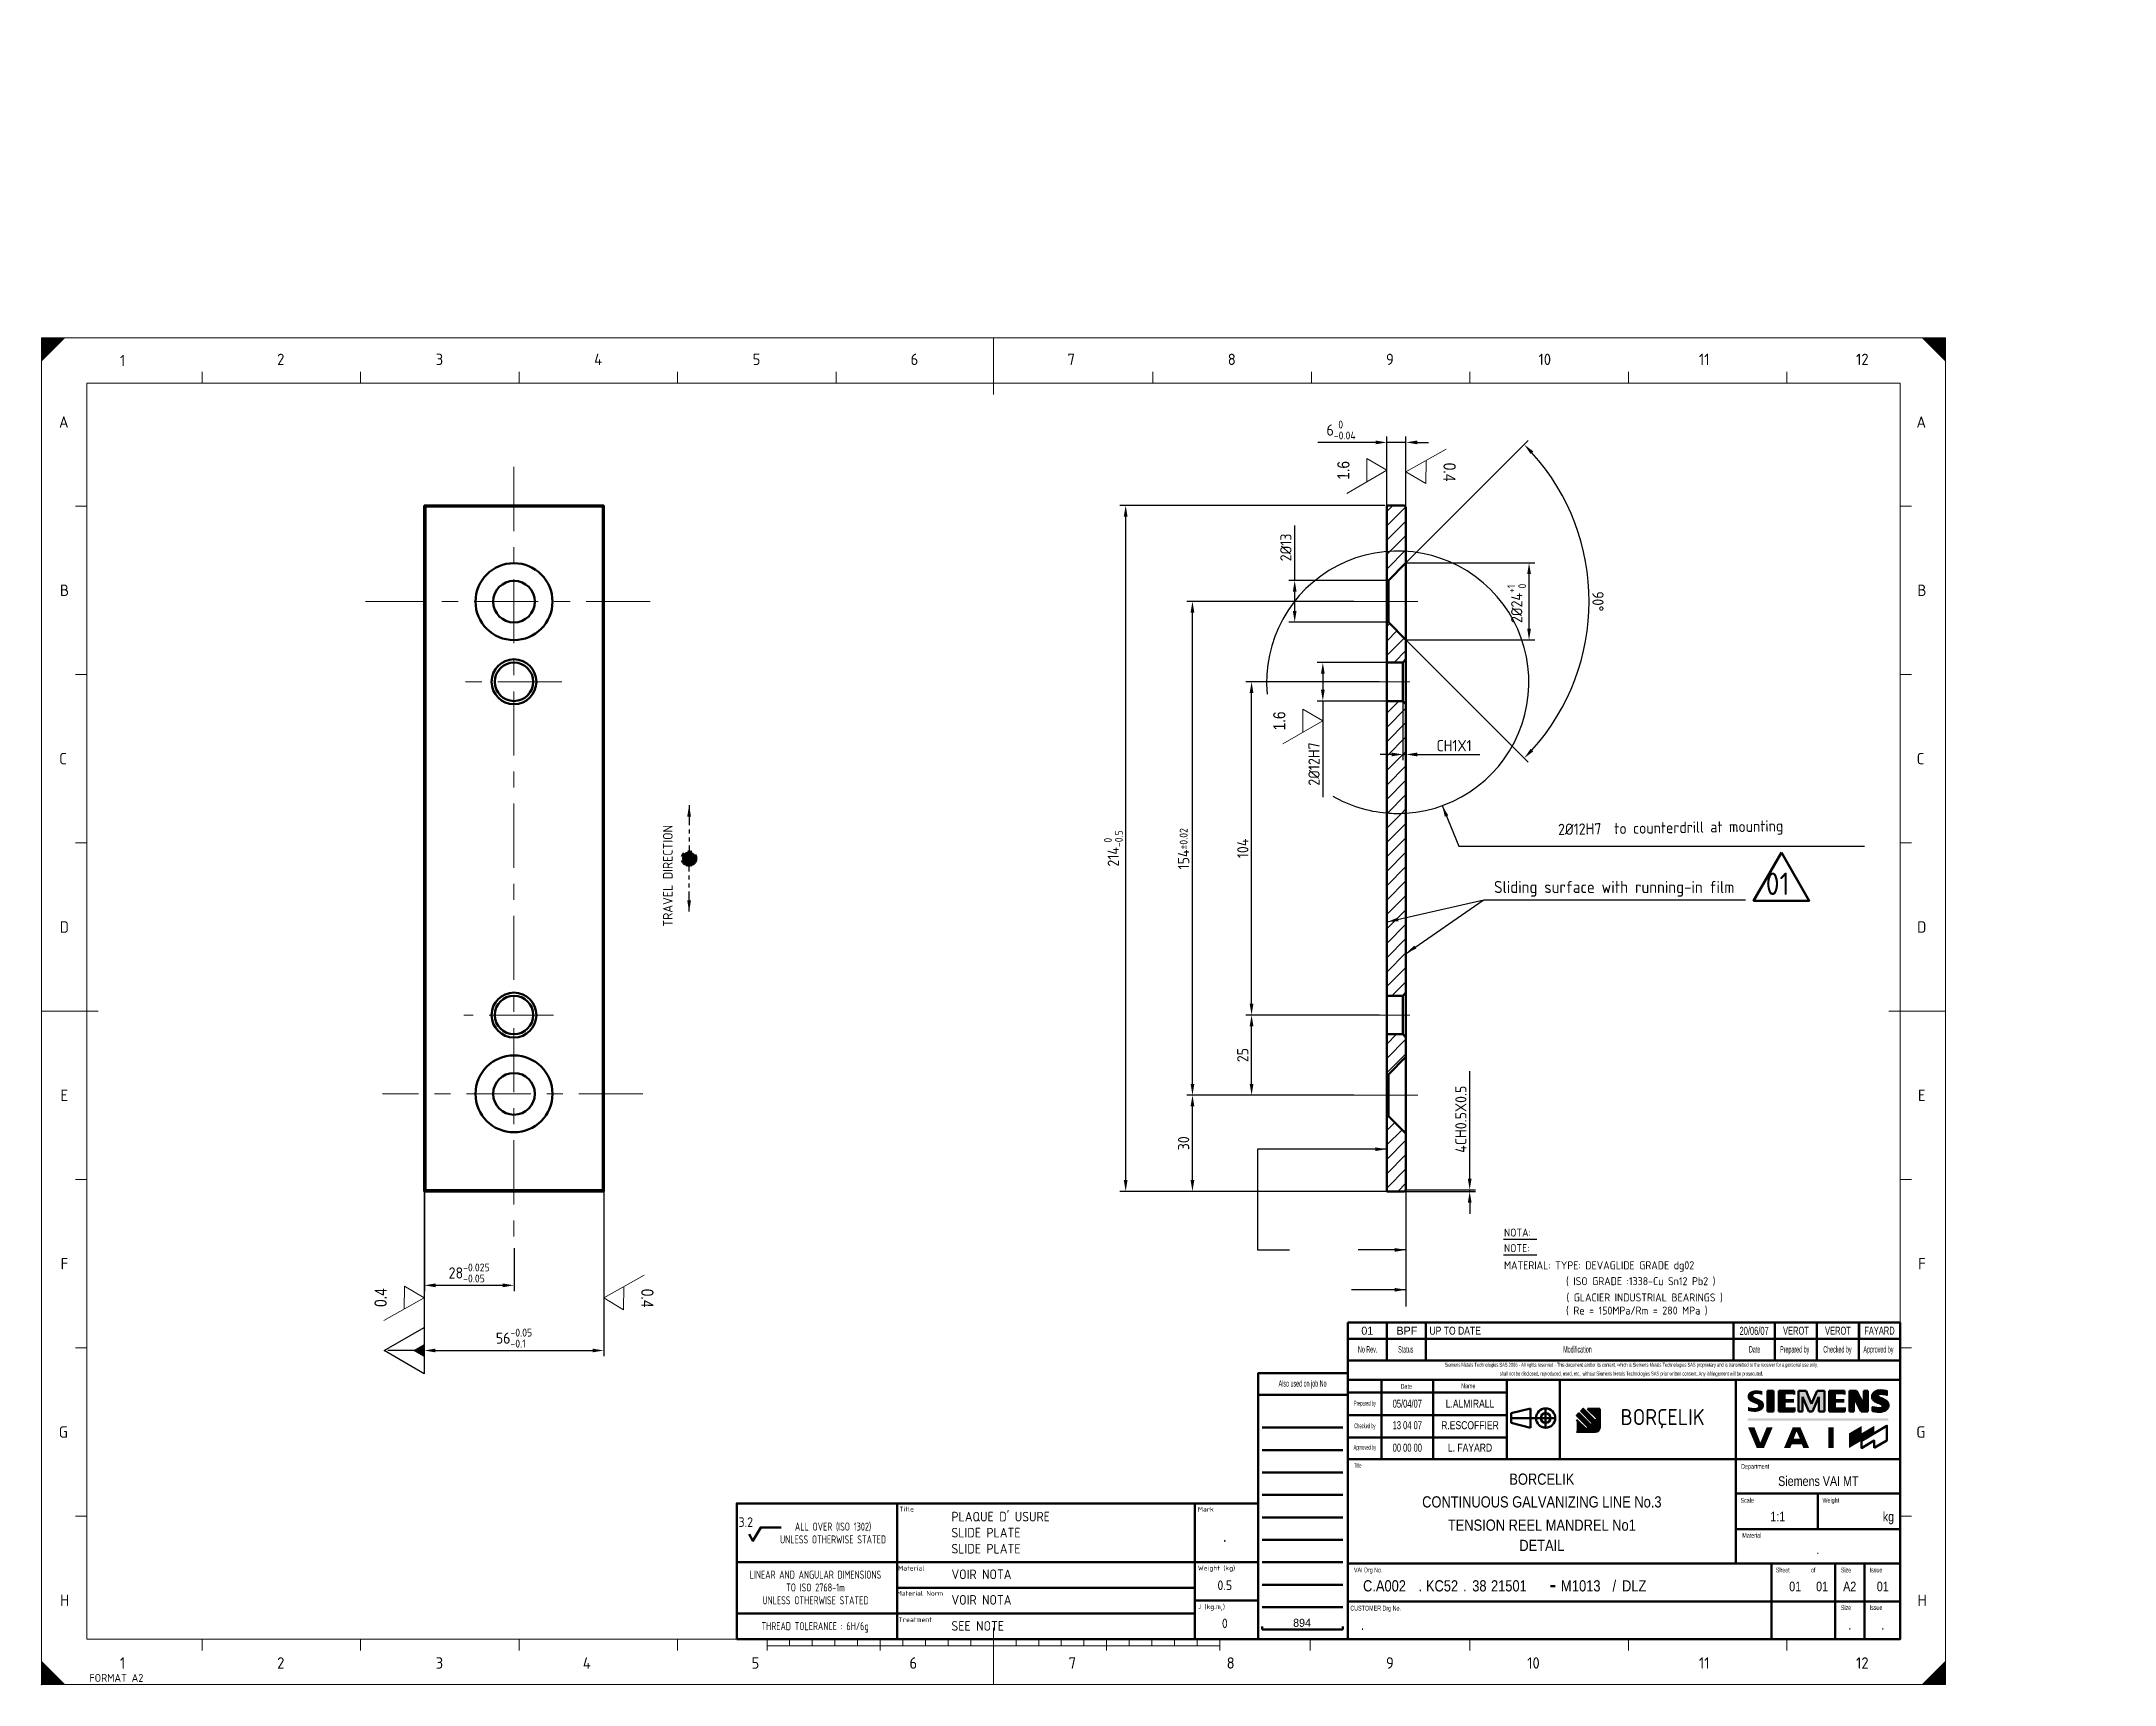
# Model space of a CAD drawing. Header units: millimetres. Extents: x 0 to 647, y 0 to 512.
import ezdxf
from ezdxf.enums import TextEntityAlignment as Align

# ---------------------------------------------------------------- set-up
doc = ezdxf.new("R2010")
doc.units = ezdxf.units.MM
doc.header["$LTSCALE"] = 5
doc.linetypes.add('CENTER', pattern=[7, 4, -1, 1, -1])
doc.linetypes.add('PHANTOM', pattern=[2.5, 1.25, -0.25, 0.25, -0.25, 0.25, -0.25])
doc.layers.get('0').update_dxf_attribs({"lineweight": 50})
for name, color, linetype, lineweight in [('15', 7, 'Continuous', 50), ('16', 2, 'Continuous', 25), ('2', 4, 'Continuous', 50), ('20', 2, 'Continuous', 25), ('21', 140, 'PHANTOM', 70), ('37', 4, 'Continuous', 50), ('5', 3, 'Continuous', 25), ('6', 2, 'Continuous', 25), ('65', 8, 'Continuous', 18), ('7', 1, 'CENTER', 18), ('8', 1, 'Continuous', 25), ('Calqu4', 1, 'Continuous', 25)]:
    doc.layers.add(name, color=color, linetype=linetype, lineweight=lineweight)
doc.layers.add('63', color=8, linetype='Continuous', lineweight=18, plot=False)
doc.styles.add('BESCHRIFTUNG', font='ISOCP', dxfattribs={"width": 1.045})
doc.styles.add('MS003', font='MS003_ENGINEERING')
doc.styles.get("Standard").update_dxf_attribs({"font": 'isocp.shx'})
doc.styles.add('Style-ENGINEERING', font='ENGINEERING.shx')
doc.styles.add('Style-isocp', font='isocp.shx')
doc.dimstyles.new('DIM5', dxfattribs={"dimscale": 5, "dimtxt": 3.5, "dimasz": 2.5, "dimexe": 1, "dimexo": 1, "dimgap": 1.5, "dimtad": 1, "dimtxsty": 'Standard', "dimcen": 0, "dimclrd": 256, "dimclre": 256, "dimclrt": 2, "dimadec": 1, "dimazin": 2, "dimtp": 0.1, "dimtm": 0.1, "dimtfac": 0.6, "dimtmove": 0, "dimatfit": 1, "dimldrblk": 'OPEN30', "dimfxl": 0, "dimlwd": -1, "dimlwe": -1, "dimarcsym": 0})
doc.dimstyles.new('dimech1', dxfattribs={"dimtxt": 3.5, "dimasz": 3.5, "dimexe": 1.8, "dimexo": 0, "dimgap": 1, "dimtad": 1, "dimdsep": 46, "dimtxsty": 'Standard', "dimcen": 0, "dimclrd": 3, "dimclre": 3, "dimclrt": 2, "dimadec": 0, "dimazin": 0, "dimtfac": 0.7, "dimtmove": 0, "dimatfit": 3, "dimfxl": 0, "dimtolj": 1, "dimarcsym": 0})

msp = doc.modelspace()

# ---------------------------------------------------------------- texts
msp.add_attdef('01', (537.956, 246.237), '01', height=7)
at = {"layer": '21', "insert": (193.914, 236.353), "char_height": 3, "width": 55.4, "attachment_point": 1, "rotation": 90}
msp.add_mtext('TRAVEL DIRECTION', dxfattribs=at)
at = {"layer": '5', "color": 2, "insert": (506.315, 266.694), "char_height": 3.5, "attachment_point": 5, "rotation": 0.938388}
msp.add_mtext('  2%%C12H7  to counterdrill at mounting', dxfattribs=at)
at = {"layer": '5', "insert": (453.197, 250.598), "char_height": 3.75, "width": 131.95833, "attachment_point": 1}
msp.add_mtext('Sliding surface with running-in film', dxfattribs=at)
at = {"layer": '6', "char_height": 2.5, "attachment_point": 1}
for s, insert, width in [('NOTA:\\P ', (456.314, 142.209), 123.37037), ('NOTE:\\P ', (456.314, 137.353), 123.37037), ('MATERIAL: TYPE: DEVAGLIDE GRADE dg02', (456.314, 131.997), 123.37037), ('( ISO GRADE :1338-Cu Sn12 Pb2 )', (475.677, 127.043), 73.78732), ('( Re = 150MPa/Rm = 280 MPa )', (475.677, 117.886), 73.78732), ('( GLACIER INDUSTRIAL BEARINGS )', (475.797, 121.964), 103.88658)]:
    msp.add_mtext(s, dxfattribs=dict(at, insert=insert, width=width))

# ---------------------------------------------------------------- blocks, each defined once
blk = doc.blocks.new('modul')
at = {"layer": '15'}
for p, q in [((-25.2, 1), (-25.2, 0)), ((0, 0), (0, 1))]:
    blk.add_line(p, q, dxfattribs=at)
at = {"layer": '15', "linetype": 'Continuous', "lineweight": 0}
blk.add_line((-25.2, 0), (0, 0), dxfattribs=at)
at = {"layer": '16', "style": 'MS003', "flags": 8}
blk.add_attdef('COLONNE1', text='', height=2.5, dxfattribs=at).set_placement((-12.74, 2.12), align=Align.MIDDLE_CENTER)
blk = doc.blocks.new('detblk')
at = {"layer": '15', "linetype": 'Continuous'}
for p, q in [((-112.69, 0), (-112.69, 42.17)), ((-19.81, 0), (-19.81, 42.33)), ((-162.71, 24.05), (-112.69, 24.05)), ((-112.69, 24.05), (0, 24.05)), ((-112.69, 16.05), (-19.81, 16.05)), ((-162.71, 8.05), (-112.69, 8.05)), ((-112.69, 8.05), (-19.81, 8.05)), ((-19.81, 12.05), (0, 12.05))]:
    blk.add_line(p, q, dxfattribs=at)
at = {"layer": '15', "linetype": 'Continuous', "flags": 128}
blk.add_lwpolyline([(-162.71, 0), (0, 0), (0, 42.33), (-162.71, 42.33)], close=True, dxfattribs=at)
blk.add_lwpolyline([(-158.87, 32.77), (-157.65, 30.66), (-155.22, 34.87), (-148.85, 34.87)], dxfattribs=at)
at = {"layer": '16', "linetype": 'Continuous', "style": 'Style-isocp'}
for s, p in [('Title', (-109.69, 40.56)), ('Material', (-108.26, 22.14)), ('Material Norm', (-105.58, 14.32)), ('Treatment', (-106.99, 6.11))]:
    blk.add_text(s, height=1.5, dxfattribs=at).set_placement(p, align=Align.MIDDLE_CENTER)
for s, p in [('Mark', (-18.85, 40.52)), ('Weight (kg)', (-18.85, 22.19)), ('J (kg.m˛)', (-18.85, 10.14))]:
    blk.add_text(s, height=1.5, dxfattribs=at).set_placement(p, align=Align.MIDDLE_LEFT)
at = {"layer": '16', "linetype": 'Continuous', "style": 'Style-isocp', "width": 0.799999}
blk.add_text('THREAD TOLERANCE : 6H/6g', height=2.5, dxfattribs=at).set_placement((-138.24, 4.06), align=Align.MIDDLE_CENTER)
at = {"layer": '16', "linetype": 'Continuous', "char_height": 2.5, "attachment_point": 5, "line_spacing_factor": 0.96, "style": 'Style-isocp'}
for s, insert in [('\\W0.799999x;ALL OVER (ISO 1302)\\PUNLESS OTHERWISE STATED', (-132.65, 33.11)), ('\\W0.799999x;LINEAR AND ANGULAR DIMENSIONS\\PTO ISO 2768-1m\\PUNLESS OTHERWISE STATED', (-138.14, 16.12))]:
    blk.add_mtext(s, dxfattribs=dict(at, insert=insert))
at = {"layer": '16', "linetype": 'Continuous', "style": 'Style-isocp'}
for tag, p in [('title', (-95.71, 38.22)), ('titleeng', (-95.71, 33.22)), ('transtitle', (-95.71, 28.22)), ('material', (-95.71, 20.24)), ('transmaterial', (-95.71, 12.27)), ('treatmenteng', (-95.71, 4.13))]:
    blk.add_attdef(tag, text='', height=3, dxfattribs=at).set_placement(p, align=Align.MIDDLE_LEFT)
for tag, height, p in [('machining', 3, (-159.87, 36.5)), ('mark', 5, (-10.42, 32.81)), ('UNITMASS', 3, (-10.42, 16.82)), ('INERTIA', 3, (-10.42, 4.93))]:
    blk.add_attdef(tag, text='', height=height, dxfattribs=at).set_placement(p, align=Align.MIDDLE_CENTER)
at = {"layer": '65', "linetype": 'Continuous', "style": 'Style-isocp'}
for tag, p in [('project', (-162.71, 0)), ('site', (-162.07, 0)), ('drawingnr', (-161.46, 0)), ('revision', (-160.73, 0)), ('treatment', (-158.72, 0)), ('sheetsize', (-158.11, 0)), ('scale', (-157.53, 0)), ('inertiaunit', (-156.83, 0)), ('massunit', (-156.16, 0)), ('codprod', (-155.46, 0)), ('codfour', (-154.85, 0)), ('custnum', (-154.21, 0))]:
    blk.add_attdef(tag, text='', height=0.1, dxfattribs=at).set_placement(p, align=Align.MIDDLE_CENTER)
blk.add_attdef('transtreatment', text='', height=0.01, dxfattribs=at).set_placement((-162.71, 0), align=Align.MIDDLE_LEFT)
blk = doc.blocks.new('INDICE')
at = {"layer": '15'}
for p, q in [((-172.287, 0), (-172.287, 5.011)), ((-172.287, 0), (0, 0)), ((-160.138, 5.011), (-160.138, 0)), ((-147.988, 5.011), (-147.988, 0)), ((-51.918, 5.011), (-51.918, 0)), ((-39.111, 5.011), (-39.111, 0)), ((-25.959, 5.011), (-25.959, 0)), ((-12.807, 5.011), (-12.807, 0))]:
    blk.add_line(p, q, dxfattribs=at)
blk.add_lwpolyline([(-172.287, 5.011), (0, 5.011), (0, 0)], dxfattribs=at)
at = {"layer": '16', "style": 'MS003', "flags": 8}
for tag, p in [('REVISION', (-166.212, 2.506)), ('ETAT', (-153.877, 2.506))]:
    blk.add_attdef(tag, text='', height=2.5, dxfattribs=at).set_placement(p, align=Align.MIDDLE)
at = {"layer": '16', "style": 'MS003', "width": 0.799999, "flags": 8}
blk.add_attdef('LIGNE1', text='', height=2.5, dxfattribs=at).set_placement((-146.828, 2.506), align=Align.MIDDLE_LEFT)
at = {"layer": '16', "style": 'MS003', "width": 0.559999, "flags": 8}
for tag, p in [('DATE', (-45.531, 2.506)), ('DESSINE PAR', (-32.479, 2.506)), ('VERIFIEPAR', (-19.368, 2.506)), ('APPROUVEPAR', (-6.428, 2.506))]:
    blk.add_attdef(tag, text='', height=2.5, dxfattribs=at).set_placement(p, align=Align.MIDDLE)
at = {"layer": '63', "style": 'MS003', "flags": 8}
for tag, p in [('MICROFILM', (-172.127, 0.082)), ('LIGNE2', (-171.873, 0.082))]:
    blk.add_attdef(tag, text='', height=0.1, dxfattribs=at).set_placement(p, align=Align.MIDDLE)
at = {"layer": '63', "style": 'MS003'}
blk.add_attdef('FAMILLE', text='', height=0.1, dxfattribs=at).set_placement((-171.737, 0.082), align=Align.MIDDLE)
blk = doc.blocks.new('titblk')
at = {"layer": '15', "linetype": 'Continuous'}
for points in [[(-42.94, 77.37), (-42.94, 76.14, 0.079339), (-44.46, 76.49, 0.196594), (-45.63, 76.26, 0.455779), (-45.66, 75.61, 0.032343), (-44.45, 75.01, -0.065455), (-42.91, 74.16, -0.496845), (-43.39, 71.36, -0.103191), (-44.77, 70.93, -0.081411), (-45.85, 70.93, -0.015007), (-47.42, 71.15), (-47.42, 72.41, 0.126619), (-44.7, 72.16, 0.298026), (-44.22, 72.69, 0.298946), (-44.54, 73.18, 0.029458), (-46.14, 73.89, -0.06565), (-46.99, 74.38, -0.115915), (-47.49, 75.12, -0.132647), (-47.45, 76.32, -0.203905), (-46.33, 77.34, -0.099493), (-45.44, 77.58, -0.055166), (-44.35, 77.58, -0.021467)], [(-37.79, 71.05), (-37.79, 72.29), (-37.79, 73.8), (-37.79, 74.87), (-37.79, 76.32), (-37.79, 77.49), (-32.99, 77.49), (-32.99, 76.32), (-36, 76.32), (-36, 74.87), (-33.41, 74.87), (-33.41, 73.8), (-36, 73.8), (-36, 72.29), (-32.93, 72.29), (-32.93, 71.05)], [(-37.79, 71.05), (-37.79, 72.29), (-37.79, 73.8), (-37.79, 74.87), (-37.79, 76.32), (-37.79, 77.49), (-32.99, 77.49), (-32.99, 76.32), (-36, 76.32), (-36, 74.87), (-33.41, 74.87), (-33.41, 73.8), (-36, 73.8), (-36, 72.29), (-32.93, 72.29), (-32.93, 71.05)], [(-28.48, 70.99), (-28.51, 71.05), (-29.47, 73.36), (-30.4, 75.61), (-30.4, 73.36), (-30.4, 71.05), (-31.71, 71.05), (-31.71, 73.36), (-31.71, 75.61), (-31.71, 77.49), (-29.31, 77.49), (-28.54, 75.61), (-27.61, 73.36), (-26.69, 75.61), (-25.89, 77.49), (-23.58, 77.49), (-23.58, 75.61), (-23.58, 73.36), (-23.58, 71.05), (-25.37, 71.05), (-25.37, 73.36), (-25.37, 75.61), (-26.3, 73.36), (-27.29, 71.05), (-27.33, 70.99)], [(-28.48, 70.99), (-30.4, 75.61), (-30.4, 71.05), (-31.71, 71.05), (-31.71, 77.49), (-29.31, 77.49), (-27.61, 73.36), (-25.89, 77.49), (-23.58, 77.49), (-23.58, 71.05), (-25.37, 71.05), (-25.37, 75.61), (-27.33, 70.99)], [(-22.15, 71.05), (-22.15, 72.29), (-22.15, 73.8), (-22.15, 74.87), (-22.15, 76.32), (-22.15, 77.49), (-17.35, 77.49), (-17.35, 76.32), (-20.36, 76.32), (-20.36, 74.87), (-17.76, 74.87), (-17.76, 73.8), (-20.36, 73.8), (-20.36, 72.29), (-17.28, 72.29), (-17.28, 71.05)], [(-22.15, 71.05), (-22.15, 77.49), (-17.35, 77.49), (-17.35, 76.32), (-20.36, 76.32), (-20.36, 74.87), (-17.76, 74.87), (-17.76, 73.8), (-20.36, 73.8), (-20.36, 72.29), (-17.28, 72.29), (-17.28, 71.05)], [(-15.77, 71.05), (-15.77, 73.18), (-15.77, 75.43), (-15.77, 77.49), (-13.63, 77.49), (-12.51, 75.43), (-11.33, 73.18), (-11.33, 75.43), (-11.33, 77.49), (-10.01, 77.49), (-10.01, 75.43), (-10.01, 73.18), (-10.01, 71.05), (-12.13, 71.05), (-13.28, 73.18), (-14.46, 75.43), (-14.46, 73.18), (-14.46, 71.05)], [(-15.77, 71.05), (-15.77, 77.49), (-13.63, 77.49), (-11.33, 73.18), (-11.33, 77.49), (-10.01, 77.49), (-10.01, 71.05), (-12.13, 71.05), (-14.46, 75.43), (-14.46, 71.05)], [(-4.1, 77.37), (-4.1, 76.14), (-4.1, 76.14, 0.079339), (-5.62, 76.49, 0.196594), (-6.79, 76.26, 0.455779), (-6.82, 75.61, 0.032343), (-5.61, 75.01, -0.065455), (-4.07, 74.16, -0.496845), (-4.55, 71.36, -0.103191), (-5.93, 70.93, -0.081411), (-7.01, 70.93, -0.015007), (-8.58, 71.15), (-8.58, 71.15), (-8.58, 72.41), (-8.58, 72.41, 0.126619), (-5.86, 72.16, 0.298026), (-5.38, 72.69, 0.298946), (-5.7, 73.18, 0.029458), (-7.3, 73.89, -0.06565), (-8.15, 74.38, -0.115915), (-8.65, 75.12, -0.132647), (-8.62, 76.32, -0.203905), (-7.5, 77.34, -0.099493), (-6.6, 77.58, -0.055166), (-5.51, 77.58, -0.021467), (-4.1, 77.37)], [(-44.72, 59.66), (-47.36, 65.94), (-47.36, 66.07), (-45.44, 66.07), (-43.58, 61.32), (-41.6, 66.07), (-39.79, 66.07), (-39.79, 65.94), (-42.44, 59.66)], [(-15.9, 59.62), (-15.9, 64.2), (-11.95, 66.51), (-11.95, 64.25), (-8, 66.56), (-8, 64.27)]]:
    blk.add_hatch(color=256, dxfattribs=at).paths.add_polyline_path(points)
h = blk.add_hatch(color=256, dxfattribs=at)
h.paths.add_polyline_path([(-36.19, 59.66), (-33.5, 66.05), (-31.07, 66.05), (-28.39, 59.66), (-30.18, 59.66), (-30.66, 60.79), (-33.79, 60.79), (-34.26, 59.66)])
h.paths.add_polyline_path([(-33.18, 62.54), (-32.35, 64.68), (-32.22, 64.68), (-31.27, 62.54)], flags=16)
for p, q in [((-160.14, 98.73), (-160.14, 86.93)), ((-147.99, 98.73), (-147.99, 86.93)), ((-51.92, 98.73), (-51.92, 86.93)), ((-39.11, 98.73), (-39.11, 86.93)), ((-25.96, 98.73), (-25.96, 86.93)), ((-12.81, 98.73), (-12.81, 86.93)), ((-172.29, 93.72), (0, 93.72)), ((-172.29, 86.93), (0, 86.93)), ((-172.29, 82.98), (-172.29, 0)), ((-172.29, 80.85), (0, 80.85)), ((-161.83, 80.85), (-161.83, 56.18)), ((-145.64, 56.18), (-145.64, 80.85)), ((-122.72, 56.18), (-122.72, 80.85)), ((-106.18, 56.18), (-106.18, 80.85)), ((-51.23, 56.18), (-51.23, 80.85)), ((-200.25, 76.19), (-172.29, 76.19)), ((-172.29, 76.91), (-122.72, 76.91)), ((-115.28, 71.96), (-121.28, 70.46)), ((-115.28, 65.96), (-115.28, 71.96)), ((-41.37, 71.05), (-41.37, 77.49)), ((-41.37, 77.49), (-39.49, 77.49)), ((-39.49, 77.49), (-39.49, 71.05)), ((-37.79, 77.49), (-32.99, 77.49)), ((-37.79, 71.05), (-37.79, 77.49)), ((-36, 76.32), (-36, 74.87)), ((-36, 73.8), (-36, 72.29)), ((-33.41, 74.87), (-33.41, 73.8)), ((-32.99, 77.49), (-32.99, 76.32)), ((-32.93, 72.29), (-32.93, 71.05)), ((-31.71, 75.61), (-31.71, 77.49)), ((-31.71, 77.49), (-29.31, 77.49)), ((-31.71, 73.36), (-31.71, 75.61)), ((-31.71, 71.05), (-31.71, 73.36)), ((-30.4, 75.61), (-30.4, 73.36)), ((-29.47, 73.36), (-30.4, 75.61)), ((-30.4, 73.36), (-30.4, 71.05)), ((-28.51, 71.05), (-29.47, 73.36)), ((-29.31, 77.49), (-28.54, 75.61)), ((-28.54, 75.61), (-27.61, 73.36)), ((-27.61, 73.36), (-26.69, 75.61)), ((-26.3, 73.36), (-27.29, 71.05)), ((-26.69, 75.61), (-25.89, 77.49)), ((-25.37, 75.61), (-26.3, 73.36)), ((-25.89, 77.49), (-23.58, 77.49)), ((-25.37, 73.36), (-25.37, 75.61)), ((-25.37, 71.05), (-25.37, 73.36)), ((-23.58, 77.49), (-23.58, 75.61)), ((-23.58, 75.61), (-23.58, 73.36)), ((-23.58, 73.36), (-23.58, 71.05)), ((-22.15, 76.32), (-22.15, 77.49)), ((-22.15, 77.49), (-17.35, 77.49)), ((-22.15, 74.87), (-22.15, 76.32)), ((-22.15, 73.8), (-22.15, 74.87)), ((-22.15, 72.29), (-22.15, 73.8)), ((-22.15, 71.05), (-22.15, 72.29)), ((-20.36, 76.32), (-20.36, 74.87)), ((-20.36, 73.8), (-20.36, 72.29)), ((-17.76, 74.87), (-17.76, 73.8)), ((-17.35, 77.49), (-17.35, 76.32)), ((-17.28, 72.29), (-17.28, 71.05)), ((-15.77, 75.43), (-15.77, 77.49)), ((-15.77, 77.49), (-13.63, 77.49)), ((-15.77, 73.18), (-15.77, 75.43)), ((-15.77, 71.05), (-15.77, 73.18)), ((-14.46, 75.43), (-14.46, 73.18)), ((-13.28, 73.18), (-14.46, 75.43)), ((-14.46, 73.18), (-14.46, 71.05)), ((-13.63, 77.49), (-12.51, 75.43)), ((-12.13, 71.05), (-13.28, 73.18)), ((-12.51, 75.43), (-11.33, 73.18)), ((-11.33, 75.43), (-11.33, 77.49)), ((-11.33, 77.49), (-10.01, 77.49)), ((-11.33, 73.18), (-11.33, 75.43)), ((-10.01, 77.49), (-10.01, 75.43)), ((-10.01, 75.43), (-10.01, 73.18)), ((-10.01, 73.18), (-10.01, 71.05)), ((-199.04, 65.98), (-173.83, 65.98)), ((-121.28, 70.46), (-121.28, 67.46)), ((-121.28, 67.46), (-115.28, 65.96)), ((-39.49, 71.05), (-41.37, 71.05)), ((-32.93, 71.05), (-37.79, 71.05)), ((-30.4, 71.05), (-31.71, 71.05)), ((-28.48, 70.99), (-28.51, 71.05)), ((-27.33, 70.99), (-28.48, 70.99)), ((-27.29, 71.05), (-27.33, 70.99)), ((-23.58, 71.05), (-25.37, 71.05)), ((-17.28, 71.05), (-22.15, 71.05)), ((-14.46, 71.05), (-15.77, 71.05)), ((-10.01, 71.05), (-12.13, 71.05)), ((-199.04, 58.98), (-173.83, 58.98)), ((-199.04, 51.98), (-173.83, 51.98)), ((0, 56.18), (-172.29, 56.18)), ((-51.23, 23.61), (-51.23, 56.18)), ((-51.23, 45.44), (0, 45.44)), ((-25.61, 45.44), (-25.61, 34.35)), ((-199.04, 44.98), (-173.83, 44.98)), ((-199.04, 37.98), (-173.83, 37.98)), ((-51.23, 34.35), (0, 34.35)), ((-199.04, 30.98), (-173.83, 30.98)), ((-199.04, 23.98), (-173.83, 23.98)), ((-172.29, 23.61), (0, 23.61)), ((-40.11, 23.61), (-40.11, 0)), ((-20.23, 23.61), (-20.23, 0)), ((-11.12, 23.61), (-11.12, 0)), ((-199.04, 16.98), (-173.83, 16.98)), ((-109.1, 16.51), (-107.57, 16.51)), ((-199.04, 9.98), (-173.83, 9.98)), ((-172.29, 11.8), (0, 11.8)), ((-199.04, 2.98), (-173.83, 2.98))]:
    blk.add_line(p, q, dxfattribs=at)
at = {"layer": '15', "color": 1, "linetype": 'CENTER'}
for p, q in [((-110.57, 65.96), (-110.57, 71.96)), ((-121.28, 68.96), (-107.57, 68.96))]:
    blk.add_line(p, q, dxfattribs=at)
at = {"layer": '15'}
for p, q in [((-93.7, 71.84), (-97.5, 71.84)), ((-93.7, 71.84), (-93.7, 66.08)), ((-95.14, 64.64), (-100.9, 64.64))]:
    blk.add_line(p, q, dxfattribs=at)
at = {"layer": '15', "color": 1, "linetype": 'Continuous'}
for p, q in [((-172.29, 69.91), (-122.72, 69.91)), ((-172.29, 62.91), (-122.72, 62.91))]:
    blk.add_line(p, q, dxfattribs=at)
at = {"layer": '15', "linetype": 'Continuous', "flags": 128}
for points in [[(-172.29, 98.73), (0, 98.73), (0, 0), (-200.25, 0), (-200.25, 82.98), (-172.29, 82.98), (-172.29, 98.73)], [(-8.05, 59.67), (-8.05, 61.94), (-12, 59.62), (-12, 61.91), (-4.1, 66.57), (-4.1, 61.99), (-8.05, 59.67)]]:
    blk.add_lwpolyline(points, dxfattribs=at)
at = {"layer": '15'}
for points in [[(-100.9, 68.45), (-97.83, 65.39), (-97.16, 66.07), (-100.89, 69.8), (-100.21, 70.48), (-96.48, 66.74), (-95.8, 67.42), (-99.53, 71.16), (-98.85, 71.84), (-95.12, 68.1), (-94.44, 68.78)], [(-94.44, 68.78), (-97.5, 71.84)]]:
    blk.add_lwpolyline(points, dxfattribs=at)
at = {"layer": '15', "linetype": 'Continuous', "flags": 128}
blk.add_lwpolyline([(-8.15, 74.38, -0.115915), (-8.65, 75.12, -0.132647), (-8.62, 76.32, -0.203905), (-7.5, 77.34, -0.099493), (-6.6, 77.58, -0.055166), (-5.51, 77.58, -0.021467), (-4.1, 77.37), (-4.1, 77.37), (-4.1, 76.14), (-4.1, 76.14, 0.079339), (-5.62, 76.49, 0.196594), (-6.79, 76.26, 0.455779), (-6.82, 75.61, 0.032343), (-5.61, 75.01, -0.065455), (-4.07, 74.16, -0.496845), (-4.55, 71.36, -0.103191), (-5.93, 70.93, -0.081411), (-7.01, 70.93, -0.015007), (-8.58, 71.15), (-8.58, 71.15), (-8.58, 72.41), (-8.58, 72.41, 0.126619), (-5.86, 72.16, 0.298026), (-5.38, 72.69, 0.298946), (-5.7, 73.18, 0.029458), (-7.3, 73.89, -0.06565)], format="xyb", close=True, dxfattribs=at)
at = {"layer": '15', "const_width": 1.44}
blk.add_lwpolyline([(-94.42, 66.08, -0.414214), (-95.14, 65.36, 0.123106)], format="xyb", dxfattribs=at)
at = {"layer": '15', "linetype": 'Continuous'}
for radius in [3, 1.5]:
    blk.add_circle((-110.57, 68.96), radius, dxfattribs=at)
at = {"layer": '15'}
blk.add_arc((-95.14, 66.08), 1.44, 270, 0, dxfattribs=at)
for points in [[(-95.8, 67.42), (-99.53, 71.16), (-98.85, 71.84)], [(-95.12, 68.1), (-98.85, 71.84), (-95.8, 67.42)], [(-93.7, 71.84), (-94.44, 68.78), (-97.5, 71.84)], [(-93.7, 66.08), (-94.44, 68.78), (-93.7, 71.84)], [(-97.83, 65.39), (-100.9, 68.45), (-100.9, 64.64)], [(-97.83, 65.39), (-98.23, 64.64), (-100.9, 64.64)], [(-96.48, 66.74), (-97.16, 66.07), (-100.21, 70.48), (-100.89, 69.8)], [(-97.83, 65.39), (-98.26, 64.64), (-95.14, 64.64)], [(-95.14, 64.64), (-97.16, 66.07), (-97.83, 65.39)], [(-95.14, 64.64), (-96.48, 66.74), (-97.16, 66.07)], [(-95.14, 64.64), (-96.48, 66.74), (-95.8, 67.42)], [(-93.7, 66.08), (-95.8, 67.42), (-95.12, 68.1)], [(-95.8, 67.42), (-93.7, 66.08), (-95.14, 64.64)], [(-93.7, 66.08), (-95.12, 68.1), (-94.44, 68.78)]]:
    blk.add_solid(points, dxfattribs=at)
at = {"layer": '15', "linetype": 'Continuous', "extrusion": (0, 0, -1)}
for points in [[(41.37, 71.05), (41.37, 77.49), (39.49, 71.05), (39.49, 77.49)], [(41.37, 71.05), (41.37, 77.49), (39.49, 71.05), (39.49, 77.49)], [(47.55, 68.9), (3.68, 68.9), (47.55, 68.19), (3.68, 68.19)], [(22.38, 59.66), (20.69, 59.66), (22.38, 66.07), (20.69, 66.07)]]:
    blk.add_solid(points, dxfattribs=at)
at = {"layer": '15', "color": 255}
blk.add_text('BORÇELIK', height=5, dxfattribs=at).set_placement((-74.08, 69.28), align=Align.MIDDLE_CENTER)
at = {"layer": '16', "linetype": 'Continuous', "style": 'Style-ENGINEERING'}
for s, height, width, p in [('No Rev.', 2, 0.500002, (-166.1, 90.39)), ('Status', 2, 0.500002, (-154.21, 90.39)), ('Modification', 2, 0.500002, (-100.65, 90.39)), ('Date', 2, 0.500002, (-45.37, 90.39)), ('Prepared by', 2, 0.500002, (-32.87, 90.39)), ('Checked by', 2, 0.500002, (-19.54, 90.39)), ('Approved by', 2, 0.500002, (-6.74, 90.39)), ('Also used on job No', 2, 0.500002, (-186.41, 79.76)), ('Date', 1.5, 0.666668, (-154.06, 78.86)), ('Name', 1.5, 0.666668, (-134.7, 79)), ('Prepared by', 1.5, 0.5, (-166.97, 73.6)), ('Checked by', 1.5, 0.5, (-166.97, 66.54)), ('Approved by', 1.5, 0.5, (-166.97, 59.86)), ('.', 3.5, 0.857143, (-149.64, 16.63)), ('.', 3.5, 0.857143, (-135.8, 16.63)), ('/', 3.5, 0.857143, (-89.15, 16.63))]:
    blk.add_text(s, height=height, dxfattribs=dict(at, width=width)).set_placement(p, align=Align.MIDDLE_CENTER)
at = {"layer": '16', "color": 1, "linetype": 'Continuous', "style": 'Style-ENGINEERING'}
for s, width, p in [('Title', 0.5, (-169.22, 54.23)), ('Department', 0.666668, (-45.22, 53.89)), ('Scale', 0.666668, (-47.69, 43.31)), ('Weight', 0.666668, (-21.61, 43.31)), ('Material', 0.666668, (-46.24, 32.37)), ('VAI Drg No.', 0.666668, (-165.92, 21.57)), ('Sheet', 0.666668, (-36.59, 21.57)), ('of', 0.666668, (-27.09, 21.57)), ('Size', 0.666668, (-16.86, 21.57)), ('Issue', 0.666668, (-7.51, 21.57)), ('CUSTOMER Drg No.', 0.666668, (-163.61, 9.68)), ('Size', 0.666668, (-16.86, 9.81)), ('Issue', 0.666668, (-7.51, 9.88))]:
    blk.add_text(s, height=1.5, dxfattribs=dict(at, width=width)).set_placement(p, align=Align.MIDDLE_CENTER)
at = {"layer": '16', "color": 1, "linetype": 'Continuous', "insert": (-83.8, 84.01), "char_height": 1.25, "attachment_point": 5, "line_spacing_factor": 1.320001, "style": 'Style-ENGINEERING'}
blk.add_mtext('{\\W0.6;Siemens Metals Technologies SAS 2006 - All rights reserved - This document and/or its content, which is Siemens Metals Technologies SAS proprietary and is transmitted to the receiver for a personal use only,\\Pshall not be disclosed, reproduced, used, etc., without Siemens Metals Technologies SAS prior written consent. Any infringement will be prosecuted.}', dxfattribs=at)
at = {"layer": '16', "linetype": 'Continuous', "style": 'Style-ENGINEERING', "flags": 8}
for tag, height, width, p in [('date', 2.5, 0.679999, (-153.73, 73.45)), ('createur', 2.5, 0.799999, (-134.18, 73.45)), ('checkedon', 2.5, 0.679999, (-153.73, 66.73)), ('verif', 2.5, 0.799999, (-134.18, 66.73)), ('approvedon', 2.5, 0.679999, (-153.73, 59.72)), ('APPROUVE', 2.5, 0.799999, (-134.18, 59.72)), ('TITLE1', 3.5, 0.857143, (-111.76, 49.91)), ('MANDATOR', 3, 0.833334, (-25.49, 49.29)), ('TITLE2', 3.5, 0.857143, (-111.76, 42.82)), ('ECHELLE', 3, 0.833334, (-38.15, 38.23)), ('TITLE5', 3.5, 0.857143, (-111.76, 35.57)), ('TITLE6', 3.5, 0.857143, (-111.76, 29.25)), ('MATERIAL', 3, 0.833334, (-25.61, 28.02)), ('sheetno', 3, 0.833334, (-32.73, 16.44)), ('sheetsno', 3, 0.833334, (-24.33, 16.44)), ('format', 3, 0.833334, (-15.71, 16.44)), ('revision', 3, 0.833334, (-5.39, 16.44)), ('customersize', 3, 0.833334, (-15.71, 4.51)), ('customerissue', 3, 0.833334, (-5.39, 4.51))]:
    blk.add_attdef(tag, text='', height=height, dxfattribs=dict(at, width=width)).set_placement(p, align=Align.MIDDLE_CENTER)
at = {"layer": '16', "linetype": 'Continuous', "style": 'Style-ENGINEERING', "width": 0.833334, "flags": 8}
blk.add_attdef('WEIGHT', text='', height=3, dxfattribs=at).set_placement((-1.86, 38.23), align=Align.MIDDLE_RIGHT)
at = {"layer": '16', "linetype": 'Continuous', "style": 'Style-ENGINEERING', "flags": 8}
for tag, height, width, p in [('PROJECTCODE', 3.5, 0.857143, (-167.54, 16.63)), ('PLANTCODE', 3.5, 0.857143, (-147.92, 16.63)), ('AREA', 3.5, 0.857143, (-133.48, 16.63)), ('EQUIPMENT', 3.5, 0.857143, (-127.62, 16.63)), ('SUBGROUP', 3.5, 0.857143, (-112.35, 16.63)), ('SUPPLYGROUP', 3.5, 0.857143, (-105.81, 16.63)), ('partno', 3.5, 0.857143, (-102.38, 16.63)), ('DOCUMENTTYPE', 3.5, 0.857143, (-86.73, 16.63)), ('custnum', 3, 0.833334, (-168.13, 4.4))]:
    blk.add_attdef(tag, text='', height=height, dxfattribs=dict(at, width=width)).set_placement(p, align=Align.MIDDLE_LEFT)
at = {"layer": '65', "linetype": 'Continuous', "style": 'Style-ENGINEERING', "flags": 8}
for tag in ['title3', 'title4', 'ACTIVITE', 'codlang', 'dataval', 'speclient1', 'speclient2', 'source', 'lib0', 'NATURE', 'rev0']:
    blk.add_attdef(tag, (-200.25, 0), '', height=0.2, dxfattribs=at)
for tag, height, p in [('title7', 0.2, (-200.25, 0.1)), ('title8', 0.2, (-200.25, 0.1)), ('site', 0.1, (-200.25, 0)), ('plan', 0.1, (-200.25, 0))]:
    blk.add_attdef(tag, text='', height=height, dxfattribs=at).set_placement(p, align=Align.MIDDLE_LEFT)
blk.add_attdef('ETAT', text='', height=0.1, dxfattribs=at).set_placement((-200.07, 0.05), align=Align.MIDDLE_CENTER)
blk.add_attdef('PROJET', text='', height=0.1, dxfattribs=at).set_placement((-199.68, 0.05), align=Align.MIDDLE_RIGHT)
blk = doc.blocks.new('sha2')
at = {"layer": '15', "color": 7, "linetype": 'Continuous', "lineweight": 0}
for p, q in [((0, 210), (0, 192.323)), ((-246.851, 195.859), (-246.851, 199.395)), ((-197.41, 195.859), (-197.41, 199.395)), ((-147.97, 195.859), (-147.97, 199.395)), ((-98.528, 195.859), (-98.528, 199.395)), ((-49.087, 195.859), (-49.087, 199.395)), ((49.794, 195.859), (49.794, 199.395)), ((99.236, 195.859), (99.236, 199.395)), ((148.675, 195.859), (148.675, 199.395)), ((198.117, 195.859), (198.117, 199.395)), ((247.557, 195.859), (247.557, 199.395)), ((-282.872, 157.5), (-286.404, 157.5)), ((282.872, 157.5), (286.404, 157.5)), ((-282.872, 105), (-286.404, 105)), ((282.872, 105), (286.404, 105)), ((-282.872, 52.5), (-286.404, 52.5)), ((282.872, 52.5), (286.404, 52.5)), ((-296.998, 0), (-279.34, 0)), ((296.999, 0), (279.34, 0)), ((-282.872, -52.5), (-286.404, -52.5)), ((282.872, -52.5), (286.404, -52.5)), ((-282.872, -105), (-286.404, -105)), ((282.872, -105), (286.404, -105)), ((-282.872, -157.5), (-286.404, -157.5)), ((282.872, -157.5), (286.404, -157.5)), ((0, -210), (0, -192.323)), ((-246.851, -195.859), (-246.851, -199.395)), ((-197.41, -195.859), (-197.41, -199.395)), ((-147.97, -195.859), (-147.97, -199.395)), ((-98.528, -195.859), (-98.528, -199.395)), ((-70.63, -195.859), (-70.63, -199.395)), ((70.63, -197.98), (-70.63, -197.98)), ((-63.568, -195.859), (-63.568, -197.98)), ((-56.504, -195.859), (-56.504, -197.98)), ((-49.441, -195.859), (-49.441, -197.98)), ((-42.377, -195.859), (-42.377, -197.98)), ((-35.315, -195.859), (-35.315, -199.395)), ((-28.252, -195.859), (-28.252, -197.98)), ((-21.189, -195.859), (-21.189, -197.98)), ((-14.125, -195.859), (-14.125, -197.98)), ((-7.063, -195.859), (-7.063, -197.98)), ((7.063, -195.859), (7.063, -197.98)), ((14.125, -195.859), (14.125, -197.98)), ((21.189, -195.859), (21.189, -197.98)), ((28.252, -195.859), (28.252, -197.98)), ((35.316, -195.859), (35.316, -199.395)), ((42.378, -195.859), (42.378, -197.98)), ((49.44, -195.859), (49.44, -197.98)), ((56.504, -195.859), (56.504, -197.98)), ((63.568, -195.859), (63.568, -197.98)), ((70.63, -195.859), (70.63, -199.395)), ((98.882, -195.859), (98.882, -199.395)), ((148.675, -195.859), (148.675, -199.395)), ((198.117, -195.859), (198.117, -199.395)), ((247.557, -195.859), (247.557, -199.395))]:
    blk.add_line(p, q, dxfattribs=at)
at = {"layer": '15', "color": 8, "linetype": 'Continuous', "lineweight": 0}
blk.add_lwpolyline([(-296.998, 210), (297, 210), (297, -210), (-296.998, -210)], close=True, dxfattribs=at)
at = {"layer": '15', "color": 7, "linetype": 'Continuous', "lineweight": 0}
blk.add_lwpolyline([(-282.872, 195.859), (282.872, 195.859), (282.872, -195.859), (-282.872, -195.859)], close=True, dxfattribs=at)
for points in [[(-296.998, 202.576), (-289.582, 210), (-296.998, 210)], [(297, 202.576), (289.584, 210), (297, 210)], [(-296.998, -202.576), (-289.582, -210), (-296.998, -210)], [(297, -202.576), (289.584, -210), (297, -210)]]:
    blk.add_solid(points, dxfattribs=at)
at = {"layer": '15', "color": 7, "linetype": 'Continuous', "lineweight": 0, "style": 'BESCHRIFTUNG'}
for s, height, width, p in [('1', 3.535, 1.043817, (-272.489, 201.162)), ('2', 3.535, 1.043817, (-223.468, 201.516)), ('3', 3.535, 1.043817, (-173.991, 201.516)), ('4', 3.535, 1.043817, (-124.557, 201.516)), ('5', 3.535, 1.043817, (-75.098, 201.516)), ('6', 3.535, 1.043817, (-25.842, 201.516)), ('7', 3.535, 1.043817, (23.12, 201.516)), ('8', 3.535, 1.043817, (73.119, 201.516)), ('9', 3.535, 1.043817, (122.481, 201.516)), ('10', 3.535, 1.043817, (170.058, 201.516)), ('11', 3.535, 1.043817, (220.121, 201.516)), ('12', 3.535, 1.043817, (269.143, 201.516)), ('A', 3.535, 1.043817, (-291.524, 181.983)), ('A', 3.535, 1.043817, (287.992, 181.983)), ('B', 3.535, 1.043817, (-291.214, 129.482)), ('B', 3.535, 1.043817, (288.303, 129.482)), ('C', 3.535, 1.043817, (-291.459, 76.983)), ('C', 3.535, 1.043817, (288.06, 76.983)), ('D', 3.535, 1.043817, (-291.29, 24.482)), ('D', 3.535, 1.043817, (288.228, 24.482)), ('E', 3.535, 1.043817, (-291.065, -28.018)), ('E', 3.535, 1.043817, (288.454, -28.018)), ('F', 3.535, 1.043817, (-291.016, -80.518)), ('F', 3.535, 1.043817, (288.501, -80.518)), ('G', 3.535, 1.043817, (-291.579, -133.018)), ('G', 3.535, 1.043817, (287.938, -133.018)), ('H', 3.535, 1.043817, (-291.184, -185.518)), ('H', 3.535, 1.043817, (288.334, -185.518)), ('FORMAT A2', 2.474, 1.040355, (-282.049, -209.176)), ('1', 3.535, 1.043817, (-272.489, -205.051)), ('2', 3.535, 1.043817, (-223.468, -205.051)), ('3', 3.535, 1.043817, (-173.991, -205.051)), ('4', 3.535, 1.043817, (-128.088, -205.051)), ('5', 3.535, 1.043817, (-75.451, -205.051)), ('6', 3.535, 1.043817, (-26.195, -205.051)), ('7', 3.535, 1.043817, (23.473, -205.051)), ('8', 3.535, 1.043817, (72.766, -205.051)), ('9', 3.535, 1.043817, (122.481, -205.051)), ('10', 3.535, 1.043817, (166.528, -205.051)), ('11', 3.535, 1.043817, (220.121, -205.051)), ('12', 3.535, 1.043817, (269.143, -205.051))]:
    blk.add_text(s, height=height, dxfattribs=dict(at, width=width)).set_placement(p)
blk = doc.blocks.new('*D6')
at = {"layer": '5', "color": 3, "lineweight": -2}
for p, q in [((419.1, 367.73), (336.46, 367.73)), ((338.26, 364.23), (338.26, 157.3)), ((419.1, 153.8), (336.46, 153.8))]:
    blk.add_line(p, q, dxfattribs=at)
at = {"layer": '5', "color": 3}
for points in [[(337.68, 364.23), (338.85, 364.23), (338.26, 367.73)], [(337.68, 157.3), (338.85, 157.3), (338.26, 153.8)]]:
    blk.add_solid(points, dxfattribs=at)
at = {"layer": 'Defpoints', "color": 0}
for p in [(419.1, 367.73), (338.26, 153.8), (419.1, 153.8)]:
    blk.add_point(p, dxfattribs=at)
at = {"layer": '5', "color": 2, "insert": (334.4, 260.76), "char_height": 3.5, "attachment_point": 5, "rotation": 90}
blk.add_mtext('\\A1;214{\\H2.450000;\\S 0^ -0.5;}', dxfattribs=at)
blk = doc.blocks.new('*D7')
at = {"layer": '5', "color": 3, "lineweight": -2}
for p, q in [((409.41, 183.8), (357.3, 183.8)), ((359.1, 157.3), (359.1, 180.3)), ((419.73, 153.8), (357.3, 153.8))]:
    blk.add_line(p, q, dxfattribs=at)
at = {"layer": '5', "color": 3}
for points in [[(358.52, 180.3), (359.69, 180.3), (359.1, 183.8)], [(358.52, 157.3), (359.69, 157.3), (359.1, 153.8)]]:
    blk.add_solid(points, dxfattribs=at)
at = {"layer": 'Defpoints', "color": 0}
for p in [(359.1, 183.8), (409.41, 183.8), (419.73, 153.8)]:
    blk.add_point(p, dxfattribs=at)
at = {"layer": '5', "color": 2, "insert": (356.35, 168.8), "char_height": 3.5, "attachment_point": 5, "rotation": 90}
blk.add_mtext('\\A1;30', dxfattribs=at)
blk = doc.blocks.new('*D8')
at = {"layer": '5', "color": 3, "lineweight": -2}
for p, q in [((409.41, 337.8), (357.3, 337.8)), ((359.1, 187.3), (359.1, 334.3)), ((409.41, 183.8), (357.3, 183.8))]:
    blk.add_line(p, q, dxfattribs=at)
at = {"layer": '5', "color": 3}
for points in [[(358.52, 334.3), (359.69, 334.3), (359.1, 337.8)], [(358.52, 187.3), (359.69, 187.3), (359.1, 183.8)]]:
    blk.add_solid(points, dxfattribs=at)
at = {"layer": 'Defpoints', "color": 0}
for p in [(359.1, 337.8), (409.41, 337.8), (409.41, 183.8)]:
    blk.add_point(p, dxfattribs=at)
at = {"layer": '5', "color": 2, "insert": (356.35, 260.64), "char_height": 3.5, "attachment_point": 5, "rotation": 90}
blk.add_mtext('\\A1;154{\\H2.450000;±0.02}', dxfattribs=at)
blk = doc.blocks.new('*D9')
at = {"layer": '5', "color": 3, "lineweight": -2}
for p, q in [((425.72, 349.8), (465.92, 349.8)), ((464.12, 329.3), (464.12, 346.3)), ((425.72, 325.8), (465.92, 325.8))]:
    blk.add_line(p, q, dxfattribs=at)
at = {"layer": '5', "color": 3}
for points in [[(463.54, 346.3), (464.71, 346.3), (464.12, 349.8)], [(463.54, 329.3), (464.71, 329.3), (464.12, 325.8)]]:
    blk.add_solid(points, dxfattribs=at)
at = {"layer": 'Defpoints', "color": 0}
for p in [(425.72, 349.8), (464.12, 349.8), (425.72, 325.8)]:
    blk.add_point(p, dxfattribs=at)
at = {"layer": '5', "color": 2, "insert": (460.27, 337.18), "char_height": 3.5, "attachment_point": 5, "rotation": 90}
blk.add_mtext('\\A1;2%%C24{\\H2.450000;\\S+1^  0;}', dxfattribs=at)
blk = doc.blocks.new('*D10')
at = {"layer": '5', "color": 3, "lineweight": -2}
for p, q in [((419.73, 367.73), (419.73, 389.18)), ((425.72, 367.23), (425.72, 389.18)), ((416.23, 387.38), (398.24, 387.38)), ((425.72, 387.38), (419.73, 387.38)), ((429.22, 387.38), (432.72, 387.38))]:
    blk.add_line(p, q, dxfattribs=at)
at = {"layer": '5', "color": 3}
for points in [[(416.23, 387.96), (416.23, 386.8), (419.73, 387.38)], [(429.22, 387.96), (429.22, 386.8), (425.72, 387.38)]]:
    blk.add_solid(points, dxfattribs=at)
at = {"layer": 'Defpoints', "color": 0}
for p in [(419.73, 387.38), (419.73, 367.73), (425.72, 367.23)]:
    blk.add_point(p, dxfattribs=at)
at = {"layer": '5', "color": 2, "insert": (405.48, 391.24), "char_height": 3.5, "attachment_point": 5}
blk.add_mtext('\\A1;6{\\H2.450000;\\S 0^ -0.04;}', dxfattribs=at)
blk = doc.blocks.new('BAS')
at = {"layer": '20', "color": 6, "linetype": 'Continuous', "lineweight": 18}
blk.add_line((-2.89, -5), (2.89, -5), dxfattribs=at)
at = {"layer": '20', "color": 6, "linetype": 'Continuous', "lineweight": 18, "flags": 128}
blk.add_lwpolyline([(-2.89, -5), (0, 0), (5.77, -10)], dxfattribs=at)
at = {"layer": '20', "color": 6, "linetype": 'Continuous', "lineweight": 18, "style": 'Style-ENGINEERING', "width": 0.833334}
blk.add_attdef('BAS_17103', text='', height=3, dxfattribs=at).set_placement((-3.66, -4.17), align=Align.RIGHT)
blk.add_attdef('BAS_17102', (2.83, -4.17), '', height=3, dxfattribs=at)
for tag, p in [('BAS_17104', (0.05, -9.37)), ('BAS_17101', (0.04, -14))]:
    blk.add_attdef(tag, text='', height=3, dxfattribs=at).set_placement(p, align=Align.CENTER)
blk = doc.blocks.new('*D13')
at = {"layer": '5', "color": 3, "lineweight": -2}
for p, q in [((417.42, 208.8), (375.75, 208.8)), ((377.55, 187.3), (377.55, 205.3)), ((409.41, 183.8), (375.75, 183.8))]:
    blk.add_line(p, q, dxfattribs=at)
at = {"layer": '5', "color": 3}
for points in [[(376.96, 205.3), (378.13, 205.3), (377.55, 208.8)], [(376.96, 187.3), (378.13, 187.3), (377.55, 183.8)]]:
    blk.add_solid(points, dxfattribs=at)
at = {"layer": 'Defpoints', "color": 0}
for p in [(377.55, 208.8), (417.42, 208.8), (409.41, 183.8)]:
    blk.add_point(p, dxfattribs=at)
at = {"layer": '5', "color": 2, "insert": (374.8, 196.3), "char_height": 3.5, "attachment_point": 5, "rotation": 90}
blk.add_mtext('\\A1;25', dxfattribs=at)
blk = doc.blocks.new('*D14')
at = {"layer": '5', "color": 3, "lineweight": -2}
for p, q in [((417.42, 312.73), (375.75, 312.73)), ((377.55, 212.3), (377.55, 309.23)), ((417.42, 208.8), (375.75, 208.8))]:
    blk.add_line(p, q, dxfattribs=at)
at = {"layer": '5', "color": 3}
for points in [[(376.96, 309.23), (378.13, 309.23), (377.55, 312.73)], [(376.96, 212.3), (378.13, 212.3), (377.55, 208.8)]]:
    blk.add_solid(points, dxfattribs=at)
at = {"layer": 'Defpoints', "color": 0}
for p in [(377.55, 312.73), (417.42, 312.73), (417.42, 208.8)]:
    blk.add_point(p, dxfattribs=at)
at = {"layer": '5', "color": 2, "insert": (374.8, 260.76), "char_height": 3.5, "attachment_point": 5, "rotation": 90}
blk.add_mtext('\\A1;104', dxfattribs=at)
blk = doc.blocks.new('*D15')
at = {"layer": '5', "color": 3, "lineweight": -2}
for p, q in [((419.73, 318.73), (397.98, 318.73)), ((399.78, 315.23), (399.78, 310.23)), ((419.73, 306.73), (397.98, 306.73)), ((399.78, 306.73), (399.78, 276.75))]:
    blk.add_line(p, q, dxfattribs=at)
at = {"layer": '5', "color": 3}
for points in [[(399.2, 315.23), (400.36, 315.23), (399.78, 318.73)], [(399.2, 310.23), (400.36, 310.23), (399.78, 306.73)]]:
    blk.add_solid(points, dxfattribs=at)
at = {"layer": 'Defpoints', "color": 0}
for p in [(399.78, 318.73), (419.73, 318.73), (419.73, 306.73)]:
    blk.add_point(p, dxfattribs=at)
at = {"layer": '5', "color": 2, "insert": (397.03, 287.08), "char_height": 3.5, "attachment_point": 5, "rotation": 90}
blk.add_mtext('\\A1;2%%C12H7', dxfattribs=at)
blk = doc.blocks.new('*D16')
at = {"layer": '5', "color": 3, "lineweight": -2}
for p, q in [((424.72, 306.73), (424.72, 288.26)), ((425.72, 305.73), (425.72, 288.26)), ((421.22, 290.06), (417.72, 290.06)), ((424.72, 290.06), (425.72, 290.06)), ((429.22, 290.06), (448.72, 290.06))]:
    blk.add_line(p, q, dxfattribs=at)
at = {"layer": '5', "color": 3}
for points in [[(421.22, 290.64), (421.22, 289.47), (424.72, 290.06)], [(429.22, 290.64), (429.22, 289.47), (425.72, 290.06)]]:
    blk.add_solid(points, dxfattribs=at)
at = {"layer": 'Defpoints', "color": 0}
for p in [(424.72, 306.73), (425.72, 305.73), (425.72, 290.06)]:
    blk.add_point(p, dxfattribs=at)
at = {"layer": '5', "color": 2, "insert": (440.72, 292.81), "char_height": 3.5, "attachment_point": 5}
blk.add_mtext('\\A1;CH1X1', dxfattribs=at)
blk = doc.blocks.new('*D17')
at = {"layer": '5', "color": 3, "lineweight": -2}
for p, q in [((119.43, 153.8), (119.43, 102.37)), ((175.43, 153.8), (175.43, 102.37)), ((122.93, 104.17), (171.93, 104.17))]:
    blk.add_line(p, q, dxfattribs=at)
at = {"layer": '5', "color": 3}
for points in [[(122.93, 104.76), (122.93, 103.59), (119.43, 104.17)], [(171.93, 104.76), (171.93, 103.59), (175.43, 104.17)]]:
    blk.add_solid(points, dxfattribs=at)
at = {"layer": 'Defpoints', "color": 0}
for p in [(119.43, 153.8), (175.43, 153.8), (175.43, 104.17)]:
    blk.add_point(p, dxfattribs=at)
at = {"layer": '5', "color": 2, "insert": (147.43, 108.03), "char_height": 3.5, "attachment_point": 5}
blk.add_mtext('\\A1;56{\\H2.450000;\\S-0.05^ -0.1;}', dxfattribs=at)
blk = doc.blocks.new('*D18')
at = {"layer": '5', "color": 3, "lineweight": -2}
for p, q in [((425.72, 349.8), (463.89, 387.97)), ((425.72, 325.8), (463.89, 287.63))]:
    blk.add_line(p, q, dxfattribs=at)
blk.add_arc((413.72, 337.8), 69.15, 317.89661, 42.10415, dxfattribs=at)
at = {"layer": '5', "color": 3}
for points in [[(464.61, 383.76), (465.45, 384.56), (462.62, 386.7)], [(465.45, 291.03), (464.61, 291.84), (462.62, 288.9)]]:
    blk.add_solid(points, dxfattribs=at)
at = {"layer": 'Defpoints', "color": 0}
for p in [(425.72, 349.8), (420.22, 344.3), (420.22, 331.3), (425.72, 325.8), (480.52, 319.9)]:
    blk.add_point(p, dxfattribs=at)
at = {"layer": '5', "color": 2, "insert": (485.62, 337.8), "char_height": 3.5, "attachment_point": 5, "rotation": 270.00038}
blk.add_mtext('\\A1;90°', dxfattribs=at)
blk = doc.blocks.new('*D19')
at = {"layer": '5', "color": 3, "lineweight": -2}
for p, q in [((391, 344.3), (391, 361.47)), ((419.73, 344.3), (389.2, 344.3)), ((391, 334.8), (391, 340.8)), ((419.73, 331.3), (389.2, 331.3))]:
    blk.add_line(p, q, dxfattribs=at)
at = {"layer": '5', "color": 3}
for points in [[(390.42, 340.8), (391.59, 340.8), (391, 344.3)], [(390.42, 334.8), (391.59, 334.8), (391, 331.3)]]:
    blk.add_solid(points, dxfattribs=at)
at = {"layer": 'Defpoints', "color": 0}
for p in [(419.73, 344.3), (391, 331.3), (419.73, 331.3)]:
    blk.add_point(p, dxfattribs=at)
at = {"layer": '5', "color": 2, "insert": (388.25, 354.63), "char_height": 3.5, "attachment_point": 5, "rotation": 90}
blk.add_mtext('\\A1;2%%C13', dxfattribs=at)
blk = doc.blocks.new('*D20')
at = {"layer": '5', "color": 3, "lineweight": -2}
for p, q in [((445.6, 157.79), (445.6, 191.29)), ((425.23, 153.8), (447.4, 153.8)), ((425.72, 154.29), (447.4, 154.29)), ((445.6, 153.8), (445.6, 154.29)), ((445.6, 150.3), (445.6, 146.8))]:
    blk.add_line(p, q, dxfattribs=at)
at = {"layer": '5', "color": 3}
for points in [[(445.02, 157.79), (446.18, 157.79), (445.6, 154.29)], [(445.02, 150.3), (446.18, 150.3), (445.6, 153.8)]]:
    blk.add_solid(points, dxfattribs=at)
at = {"layer": 'Defpoints', "color": 0}
for p in [(425.23, 153.8), (425.72, 154.29), (445.6, 153.8)]:
    blk.add_point(p, dxfattribs=at)
at = {"layer": '5', "color": 2, "insert": (442.85, 176.29), "char_height": 3.5, "attachment_point": 5, "rotation": 90}
blk.add_mtext('\\A1;4CH0.5X0.5', dxfattribs=at)
blk = doc.blocks.new('*D24')
at = {"layer": '8', "color": 3, "lineweight": -2}
for p, q in [((119.46, 153.8), (119.46, 122.7)), ((147.43, 136.04), (147.43, 122.7)), ((122.96, 124.5), (143.93, 124.5))]:
    blk.add_line(p, q, dxfattribs=at)
at = {"layer": '8', "color": 3}
for points in [[(122.96, 125.08), (122.96, 123.91), (119.46, 124.5)], [(143.93, 125.08), (143.93, 123.91), (147.43, 124.5)]]:
    blk.add_solid(points, dxfattribs=at)
at = {"layer": 'Defpoints', "color": 0}
for p in [(119.46, 153.8), (147.43, 136.04), (147.43, 124.5)]:
    blk.add_point(p, dxfattribs=at)
at = {"layer": '8', "color": 2, "insert": (133.44, 128.36), "char_height": 3.5, "attachment_point": 5}
blk.add_mtext('\\A1;28{\\H2.450000;\\S-0.025^ -0.05;}', dxfattribs=at)
blk = doc.blocks.new('vai-global')
at = {"layer": '5', "color": 140, "insert": (646.79, 512.42), "char_height": 7, "attachment_point": 7}
blk.add_mtext('\\A1;', dxfattribs=at)

# ---------------------------------------------------------------- dimensions: what is measured, and where the dimension line sits
at = {"layer": '5'}
for base, p1, p2, override, picture, middle in [((419.726, 387.379), (425.723, 367.232), (419.726, 367.728), {"dimgap": 1, "dimtol": 1, "dimlim": 0, "dimtp": 0, "dimtm": 0.04}, '*D10', (405.484, 387.379)), ((175.427, 104.174), (119.427, 153.798), (175.427, 153.798), {"dimgap": 1, "dimtol": 1, "dimlim": 0, "dimtp": -0.05, "dimtm": 0.1}, '*D17', (147.427, 104.174))]:
    dim = msp.add_linear_dim(base=base, p1=p1, p2=p2, dimstyle='dimech1', override=override, dxfattribs=at)
    dim.commit()
    dim.dimension.update_dxf_attribs({"geometry": picture, "text_midpoint": middle, "dimtype": 160})
dim = msp.add_angular_dim_2l(base=(480.517, 319.9), line1=((425.723, 325.798), (420.224, 331.298)), line2=((425.723, 349.798), (420.224, 344.298)), dimstyle='dimech1', dxfattribs=at)
dim.commit()
dim.dimension.update_dxf_attribs({"geometry": '*D18', "text_midpoint": (485.623, 337.799)})
for base, p1, p2, override, picture, middle in [((338.262, 153.798), (419.101, 367.728), (419.101, 153.798), {"dimdec": 0, "dimtol": 1, "dimtm": 0.5}, '*D6', (338.262, 260.763)), ((391.004, 331.298), (419.726, 344.298), (419.726, 331.298), {"dimpost": '2%%C<>'}, '*D19', (391.004, 354.632)), ((464.124, 349.798), (425.724, 325.798), (425.723, 349.798), {"dimgap": 1, "dimdec": 0, "dimpost": '2%%C<>', "dimtol": 1, "dimlim": 0, "dimtp": 1, "dimtm": 0}, '*D9', (464.124, 337.175)), ((359.104, 337.798), (409.412, 183.798), (409.412, 337.798), {"dimgap": 1, "dimdec": 0, "dimtol": 1, "dimlim": 0, "dimtp": 0.02, "dimtm": 0.02}, '*D8', (359.104, 260.638)), ((399.78, 318.728), (419.726, 306.728), (419.726, 318.728), {"dimpost": '2%%C<>H7'}, '*D15', (399.78, 287.079)), ((445.601, 153.798), (425.723, 154.294), (425.227, 153.798), {"dimpost": '4CH0.5X<>'}, '*D20', (445.601, 176.294)), ((359.104, 183.798), (419.726, 153.798), (409.412, 183.798), {"dimgap": 1, "dimdec": 0, "dimtol": 0, "dimlim": 0, "dimtp": 0.03, "dimtm": 0.03}, '*D7', (359.104, 168.798))]:
    dim = msp.add_linear_dim(base=base, p1=p1, p2=p2, angle=90, dimstyle='dimech1', override=override, dxfattribs=at)
    dim.commit()
    dim.dimension.update_dxf_attribs({"geometry": picture, "text_midpoint": middle, "dimtype": 160})
dim = msp.add_linear_dim(base=(377.547, 312.728), p1=(417.422, 208.798), p2=(417.422, 312.728), angle=90, dimstyle='dimech1', override={"dimdec": 0}, dxfattribs=at)
dim.commit()
dim.dimension.update_dxf_attribs({"geometry": '*D14', "text_midpoint": (374.797, 260.763)})
dim = msp.add_linear_dim(base=(425.717, 290.056), p1=(424.717, 306.728), p2=(425.717, 305.728), dimstyle='dimech1', override={"dimdec": 0, "dimpost": 'CH1X<>'}, dxfattribs=at)
dim.commit()
dim.dimension.update_dxf_attribs({"geometry": '*D16', "text_midpoint": (440.717, 292.806)})
dim = msp.add_linear_dim(base=(377.547, 208.798), p1=(409.412, 183.798), p2=(417.422, 208.798), angle=90, dimstyle='dimech1', dxfattribs=at)
dim.commit()
dim.dimension.update_dxf_attribs({"geometry": '*D13', "text_midpoint": (374.797, 196.298)})
at = {"layer": '8'}
dim = msp.add_linear_dim(base=(147.427, 124.498), p1=(119.46, 153.799), p2=(147.427, 136.035), dimstyle='dimech1', override={"dimgap": 1, "dimdec": 0, "dimtol": 1, "dimlim": 0, "dimtp": -0.025, "dimtm": 0.05, "dimtdec": 3}, dxfattribs=at)
dim.commit()
dim.dimension.update_dxf_attribs({"geometry": '*D24', "text_midpoint": (133.444, 128.356)})

# ---------------------------------------------------------------- hatches: boundary and pattern name
at = {"layer": '21'}
msp.add_hatch(color=256, dxfattribs=at).paths.add_polyline_path([(204.218, 257.621, 1), (199.819, 257.621, 1)])
at = {"layer": '8'}
h = msp.add_hatch(dxfattribs=at)
h.set_pattern_fill('ANSI31', color=256, style=0)
h.paths.add_polyline_path([(425.723, 367.232), (425.227, 367.728), (419.726, 367.728), (419.726, 353.337, -0.0366985), (425.723, 353.4)])
h.paths.add_polyline_path([(419.726, 344.298), (420.224, 344.298), (425.723, 349.798), (425.723, 353.4, 0.0366985), (419.726, 353.337)])
h.paths.add_polyline_path([(419.726, 318.728), (424.717, 318.728), (425.723, 319.735), (425.723, 325.799), (420.224, 331.298), (419.726, 331.298)])
h = msp.add_hatch(dxfattribs=at)
h.set_pattern_fill('ANSI31', color=256, style=0)
h.paths.add_polyline_path([(419.726, 271.804, 0.0366993), (425.723, 271.741), (425.723, 305.722), (424.717, 306.728), (419.726, 306.728)])
h = msp.add_hatch(dxfattribs=at)
h.set_pattern_fill('ANSI31', color=256, style=0)
h.paths.add_polyline_path([(419.726, 214.798), (424.724, 214.798), (425.723, 215.798), (425.723, 271.741, -0.0366993), (419.726, 271.804)])
h.paths.add_polyline_path([(425.723, 201.799), (424.724, 202.798), (419.726, 202.798), (419.726, 190.298), (420.224, 190.298), (425.723, 195.799)])
h = msp.add_hatch(dxfattribs=at)
h.set_pattern_fill('ANSI31', color=256, style=0)
h.paths.add_polyline_path([(419.726, 153.798), (425.227, 153.798), (425.723, 154.294), (425.723, 171.799), (420.224, 177.298), (419.726, 177.298)])

# ---------------------------------------------------------------- linework, layer by layer
msp.add_lwpolyline([(542.858, 259.455), (534.198, 244.455), (551.518, 244.455)], close=True)
at = {"linetype": 'Continuous', "lineweight": 0}
msp.add_point((0, 0), dxfattribs=at)
msp.add_point((0, 0), dxfattribs=at)
at = {"layer": '2'}
for p, q in [((175.427, 367.728), (119.427, 367.728)), ((119.427, 367.728), (119.427, 153.798)), ((175.427, 367.728), (175.427, 153.798)), ((419.726, 367.728), (425.227, 367.728)), ((419.726, 306.728), (419.726, 367.728)), ((425.723, 367.232), (425.227, 367.728)), ((425.723, 305.728), (425.723, 367.232)), ((425.723, 349.798), (420.224, 344.298)), ((419.726, 344.298), (420.224, 344.298)), ((419.726, 331.298), (420.224, 331.298)), ((425.723, 325.798), (420.224, 331.298)), ((419.726, 318.728), (424.717, 318.728)), ((424.717, 318.728), (425.717, 319.728)), ((424.717, 318.728), (424.717, 312.728)), ((424.717, 312.728), (424.717, 306.728)), ((419.726, 306.728), (424.717, 306.728)), ((419.726, 271.804), (419.726, 306.728)), ((424.717, 306.728), (425.717, 305.728)), ((425.723, 271.741), (425.723, 305.722)), ((419.726, 214.798), (419.726, 271.804)), ((425.723, 208.798), (425.723, 271.741)), ((419.724, 214.798), (419.726, 214.798)), ((419.726, 202.798), (419.726, 214.798)), ((419.766, 214.798), (424.724, 214.798)), ((424.724, 214.798), (425.724, 215.798)), ((424.724, 214.798), (424.724, 208.798)), ((425.723, 215.798), (425.723, 215.798)), ((424.724, 208.798), (424.724, 202.798)), ((425.723, 201.798), (425.723, 208.798)), ((419.726, 202.798), (424.724, 202.798)), ((419.726, 190.298), (419.726, 202.798)), ((424.724, 202.798), (425.724, 201.798)), ((425.723, 195.799), (425.723, 201.799)), ((425.723, 195.799), (420.224, 190.298)), ((425.723, 171.799), (425.723, 195.799)), ((419.726, 190.298), (420.224, 190.298)), ((419.726, 177.298), (419.726, 190.298)), ((419.726, 153.798), (419.726, 177.298)), ((419.726, 177.298), (420.224, 177.298)), ((425.724, 171.799), (420.224, 177.298)), ((425.723, 154.294), (425.723, 171.799)), ((175.427, 153.798), (119.427, 153.798)), ((425.227, 153.798), (419.726, 153.798)), ((425.723, 154.294), (425.227, 153.798))]:
    msp.add_line(p, q, dxfattribs=at)
at = {"layer": '21'}
msp.add_circle((202.018, 257.621), 2.199, dxfattribs=at)
at = {"layer": '37'}
for p, q in [((420.224, 331.298), (420.224, 344.298)), ((420.224, 177.298), (420.224, 190.298))]:
    msp.add_line(p, q, dxfattribs=at)
for centre, radius in [((147.427, 337.727), 12), ((147.427, 337.727), 6.5), ((147.427, 312.727), 7), ((147.427, 312.727), 6), ((147.427, 208.797), 7), ((147.427, 208.797), 6), ((147.427, 184.214), 12), ((147.427, 184.214), 6.5)]:
    msp.add_circle(centre, radius, dxfattribs=at)
at = {"layer": '5'}
for p, q in [((425.723, 367.232), (425.723, 364.336)), ((425.67, 154.383), (425.67, 117.855)), ((379.368, 135.544), (389.34, 135.544))]:
    msp.add_line(p, q, dxfattribs=at)
for start, end in [(273.598987, 185.173365), (240.318262, 265.191908), (265.191908, 273.598987)]:
    msp.add_arc((423.155, 312.571), 40.91, start, end, dxfattribs=at)
at = {"layer": '6'}
for p, q in [((456.181, 138.945), (466.513, 138.945)), ((456.181, 134.058), (466.513, 134.058))]:
    msp.add_line(p, q, dxfattribs=at)
at = {"layer": '7'}
for p, q in [((147.427, 379.741), (147.427, 136.035)), ((189.96, 337.727), (101.143, 337.727)), ((409.412, 337.798), (431.576, 337.799)), ((162.342, 312.727), (131.378, 312.727)), ((417.415, 312.728), (426.91, 312.728)), ((159.717, 208.797), (131.827, 208.797)), ((417.422, 208.798), (426.917, 208.798)), ((187.646, 184.214), (106.421, 184.214)), ((409.412, 183.798), (431.576, 183.799))]:
    msp.add_line(p, q, dxfattribs=at)
at = {"layer": 'Calqu4'}
for p, q in [((119.927, 367.232), (119.427, 367.728)), ((174.927, 367.232), (119.927, 367.232)), ((119.927, 367.232), (119.927, 154.294)), ((174.927, 367.232), (175.427, 367.728)), ((174.927, 367.232), (174.927, 154.294)), ((119.927, 154.294), (119.427, 153.798)), ((174.927, 154.294), (119.927, 154.294)), ((174.927, 154.294), (175.427, 153.798))]:
    msp.add_line(p, q, dxfattribs=at)

# ---------------------------------------------------------------- block references
at = {"layer": '15'}
msp.add_blockref('vai-global', (0, 0), dxfattribs=at)
at = {"layer": '15', "linetype": 'Continuous', "lineweight": 0}
msp.add_blockref('sha2', (296.998, 210), dxfattribs=at)
at = {"layer": '15'}
ref = msp.add_blockref('titblk', (579.87, 14.141), dxfattribs=at)
ref.add_attrib('activite', 'meca', (379.62, 14.141), dxfattribs={"layer": '65', "linetype": 'Continuous', "height": 0.2, "style": 'Style-ENGINEERING', "flags": 8})
ref.add_attrib('APPROUVE', 'L. FAYARD', dxfattribs={"layer": '16', "linetype": 'Continuous', "height": 2.5, "style": 'Style-ENGINEERING', "width": 0.799999, "flags": 8}).set_placement((445.692, 73.86), align=Align.MIDDLE_CENTER)
ref.add_attrib('DOCUMENTTYPE', 'DLZ', dxfattribs={"layer": '16', "linetype": 'Continuous', "height": 3.5, "style": 'Style-ENGINEERING', "width": 0.857143, "flags": 8}).set_placement((493.144, 30.776), align=Align.MIDDLE_LEFT)
ref.add_attrib('approvedon', '00 00 00', dxfattribs={"layer": '16', "linetype": 'Continuous', "height": 2.5, "style": 'Style-ENGINEERING', "width": 0.679999, "flags": 8}).set_placement((426.136, 73.86), align=Align.MIDDLE_CENTER)
ref.add_attrib('partno', '1013', dxfattribs={"layer": '16', "linetype": 'Continuous', "height": 3.5, "style": 'Style-ENGINEERING', "width": 0.857143, "flags": 8}).set_placement((477.492, 30.776), align=Align.MIDDLE_LEFT)
ref.add_attrib('checkedon', '13 04 07', dxfattribs={"layer": '16', "linetype": 'Continuous', "height": 2.5, "style": 'Style-ENGINEERING', "width": 0.679999, "flags": 8}).set_placement((426.136, 80.872), align=Align.MIDDLE_CENTER)
ref.add_attrib('codlang', 'GB', (379.62, 14.141), dxfattribs={"layer": '65', "linetype": 'Continuous', "height": 0.2, "style": 'Style-ENGINEERING', "flags": 8})
ref.add_attrib('EQUIPMENT', '21501', dxfattribs={"layer": '16', "linetype": 'Continuous', "height": 3.5, "style": 'Style-ENGINEERING', "width": 0.857143, "flags": 8}).set_placement((452.246, 30.776), align=Align.MIDDLE_LEFT)
ref.add_attrib('AREA', '38', dxfattribs={"layer": '16', "linetype": 'Continuous', "height": 3.5, "style": 'Style-ENGINEERING', "width": 0.857143, "flags": 8}).set_placement((446.389, 30.776), align=Align.MIDDLE_LEFT)
ref.add_attrib('createur', 'L.ALMIRALL', dxfattribs={"layer": '16', "linetype": 'Continuous', "height": 2.5, "style": 'Style-ENGINEERING', "width": 0.799999, "flags": 8}).set_placement((445.692, 87.593), align=Align.MIDDLE_CENTER)
ref.add_attrib('PLANTCODE', 'KC52', dxfattribs={"layer": '16', "linetype": 'Continuous', "height": 3.5, "style": 'Style-ENGINEERING', "width": 0.857143, "flags": 8}).set_placement((431.949, 30.776), align=Align.MIDDLE_LEFT)
ref.add_attrib('custnum', '.', dxfattribs={"layer": '16', "linetype": 'Continuous', "height": 3, "style": 'Style-ENGINEERING', "width": 0.833334, "flags": 8}).set_placement((411.739, 18.542), align=Align.MIDDLE_LEFT)
ref.add_attrib('PROJECTCODE', 'C.A002', dxfattribs={"layer": '16', "linetype": 'Continuous', "height": 3.5, "style": 'Style-ENGINEERING', "width": 0.857143, "flags": 8}).set_placement((412.331, 30.776), align=Align.MIDDLE_LEFT)
ref.add_attrib('customerissue', '.', dxfattribs={"layer": '16', "linetype": 'Continuous', "height": 3, "style": 'Style-ENGINEERING', "width": 0.833334, "flags": 8}).set_placement((574.476, 18.649), align=Align.MIDDLE_CENTER)
ref.add_attrib('customersize', '.', dxfattribs={"layer": '16', "linetype": 'Continuous', "height": 3, "style": 'Style-ENGINEERING', "width": 0.833334, "flags": 8}).set_placement((564.16, 18.649), align=Align.MIDDLE_CENTER)
ref.add_attrib('SUPPLYGROUP', 'M', dxfattribs={"layer": '16', "linetype": 'Continuous', "height": 3.5, "style": 'Style-ENGINEERING', "width": 0.857143, "flags": 8}).set_placement((474.058, 30.776), align=Align.MIDDLE_LEFT)
ref.add_attrib('dataval', '2', (379.62, 14.141), dxfattribs={"layer": '65', "linetype": 'Continuous', "height": 0.2, "style": 'Style-ENGINEERING', "flags": 8})
ref.add_attrib('date', '05/04/07', dxfattribs={"layer": '16', "linetype": 'Continuous', "height": 2.5, "style": 'Style-ENGINEERING', "width": 0.679999, "flags": 8}).set_placement((426.136, 87.593), align=Align.MIDDLE_CENTER)
ref.add_attrib('ECHELLE', '1:1', dxfattribs={"layer": '16', "linetype": 'Continuous', "height": 3, "style": 'Style-ENGINEERING', "width": 0.833334, "flags": 8}).set_placement((541.72, 52.371), align=Align.MIDDLE_CENTER)
ref.add_attrib('ETAT', 'BPF', dxfattribs={"layer": '65', "linetype": 'Continuous', "height": 0.1, "style": 'Style-ENGINEERING', "flags": 8}).set_placement((379.803, 14.191), align=Align.MIDDLE_CENTER)
ref.add_attrib('format', 'A2', dxfattribs={"layer": '16', "linetype": 'Continuous', "height": 3, "style": 'Style-ENGINEERING', "width": 0.833334, "flags": 8}).set_placement((564.16, 30.578), align=Align.MIDDLE_CENTER)
ref.add_attrib('lib0', 'EDITION ORIGINALE - FIRST ISSUE', (379.62, 14.141), dxfattribs={"layer": '65', "linetype": 'Continuous', "height": 0.2, "style": 'Style-ENGINEERING', "flags": 8})
ref.add_attrib('MANDATOR', 'Siemens VAI MT', dxfattribs={"layer": '16', "linetype": 'Continuous', "height": 3, "style": 'Style-ENGINEERING', "width": 0.833334, "flags": 8}).set_placement((554.376, 63.435), align=Align.MIDDLE_CENTER)
ref.add_attrib('MATERIAL', '.', dxfattribs={"layer": '16', "linetype": 'Continuous', "height": 3, "style": 'Style-ENGINEERING', "width": 0.833334, "flags": 8}).set_placement((554.256, 42.159), align=Align.MIDDLE_CENTER)
ref.add_attrib('nature', 'D', (379.62, 14.141), dxfattribs={"layer": '65', "linetype": 'Continuous', "height": 0.2, "style": 'Style-ENGINEERING', "flags": 8})
ref.add_attrib('plan', '.', dxfattribs={"layer": '65', "linetype": 'Continuous', "height": 0.1, "style": 'Style-ENGINEERING', "flags": 8}).set_placement((379.62, 14.141), align=Align.MIDDLE_LEFT)
ref.add_attrib('PROJET', 'C.A002', dxfattribs={"layer": '65', "linetype": 'Continuous', "height": 0.1, "style": 'Style-ENGINEERING', "flags": 8}).set_placement((380.187, 14.191), align=Align.MIDDLE_RIGHT)
ref.add_attrib('rev0', '00', (379.62, 14.141), dxfattribs={"layer": '65', "linetype": 'Continuous', "height": 0.2, "style": 'Style-ENGINEERING', "flags": 8})
ref.add_attrib('revision', '01', dxfattribs={"layer": '16', "linetype": 'Continuous', "height": 3, "style": 'Style-ENGINEERING', "width": 0.833334, "flags": 8}).set_placement((574.476, 30.578), align=Align.MIDDLE_CENTER)
ref.add_attrib('sheetno', '01', dxfattribs={"layer": '16', "linetype": 'Continuous', "height": 3, "style": 'Style-ENGINEERING', "width": 0.833334, "flags": 8}).set_placement((547.144, 30.578), align=Align.MIDDLE_CENTER)
ref.add_attrib('sheetsno', '01', dxfattribs={"layer": '16', "linetype": 'Continuous', "height": 3, "style": 'Style-ENGINEERING', "width": 0.833334, "flags": 8}).set_placement((555.545, 30.578), align=Align.MIDDLE_CENTER)
ref.add_attrib('site', '3', dxfattribs={"layer": '65', "linetype": 'Continuous', "height": 0.1, "style": 'Style-ENGINEERING', "flags": 8}).set_placement((379.62, 14.141), align=Align.MIDDLE_LEFT)
ref.add_attrib('source', '.', (379.62, 14.141), dxfattribs={"layer": '65', "linetype": 'Continuous', "height": 0.2, "style": 'Style-ENGINEERING', "flags": 8})
ref.add_attrib('speclient1', '.', (379.62, 14.141), dxfattribs={"layer": '65', "linetype": 'Continuous', "height": 0.2, "style": 'Style-ENGINEERING', "flags": 8})
ref.add_attrib('speclient2', '.', (379.62, 14.141), dxfattribs={"layer": '65', "linetype": 'Continuous', "height": 0.2, "style": 'Style-ENGINEERING', "flags": 8})
ref.add_attrib('TITLE1', 'BORCELIK', dxfattribs={"layer": '16', "linetype": 'Continuous', "height": 3.5, "style": 'Style-ENGINEERING', "width": 0.857143, "flags": 8}).set_placement((468.112, 64.052), align=Align.MIDDLE_CENTER)
ref.add_attrib('TITLE2', 'CONTINUOUS GALVANIZING LINE No.3', dxfattribs={"layer": '16', "linetype": 'Continuous', "height": 3.5, "style": 'Style-ENGINEERING', "width": 0.857143, "flags": 8}).set_placement((468.112, 56.958), align=Align.MIDDLE_CENTER)
ref.add_attrib('title3', 'ENROULEUSE MANDRIN No1', (379.62, 14.141), dxfattribs={"layer": '65', "linetype": 'Continuous', "height": 0.2, "style": 'Style-ENGINEERING', "flags": 8})
ref.add_attrib('title4', 'DETAIL', (379.62, 14.141), dxfattribs={"layer": '65', "linetype": 'Continuous', "height": 0.2, "style": 'Style-ENGINEERING', "flags": 8})
ref.add_attrib('TITLE5', 'TENSION REEL MANDREL No1', dxfattribs={"layer": '16', "linetype": 'Continuous', "height": 3.5, "style": 'Style-ENGINEERING', "width": 0.857143, "flags": 8}).set_placement((468.112, 49.709), align=Align.MIDDLE_CENTER)
ref.add_attrib('TITLE6', 'DETAIL', dxfattribs={"layer": '16', "linetype": 'Continuous', "height": 3.5, "style": 'Style-ENGINEERING', "width": 0.857143, "flags": 8}).set_placement((468.112, 43.386), align=Align.MIDDLE_CENTER)
ref.add_attrib('title7', 'TENSION  REEL MANDREL No1', dxfattribs={"layer": '65', "linetype": 'Continuous', "height": 0.2, "style": 'Style-ENGINEERING', "flags": 8}).set_placement((379.62, 14.241), align=Align.MIDDLE_LEFT)
ref.add_attrib('title8', 'DETAIL', dxfattribs={"layer": '65', "linetype": 'Continuous', "height": 0.2, "style": 'Style-ENGINEERING', "flags": 8}).set_placement((379.62, 14.241), align=Align.MIDDLE_LEFT)
ref.add_attrib('verif', 'R.ESCOFFIER', dxfattribs={"layer": '16', "linetype": 'Continuous', "height": 2.5, "style": 'Style-ENGINEERING', "width": 0.799999, "flags": 8}).set_placement((445.692, 80.872), align=Align.MIDDLE_CENTER)
ref.add_attrib('WEIGHT', 'kg', dxfattribs={"layer": '16', "linetype": 'Continuous', "height": 3, "style": 'Style-ENGINEERING', "width": 0.833334, "flags": 8}).set_placement((578.013, 52.371), align=Align.MIDDLE_RIGHT)
for name, p, values in [('INDICE', (579.87, 107.843), {'MICROFILM': 'non', 'LIGNE2': '.', 'FAMILLE': '.', 'ETAT': 'BPF', 'REVISION': '01', 'LIGNE1': 'UP TO DATE', 'DATE': '20/06/07', 'DESSINE PAR': 'VEROT', 'VERIFIEPAR': 'VEROT', 'APPROUVEPAR': 'FAYARD'}), ('detblk', (379.62, 14.141), {'project': 'C.A002', 'site': '3', 'drawingnr': '1013', 'mark': '.', 'revision': '01', 'title': "PLAQUE D' USURE", 'transtitle': 'SLIDE PLATE', 'UNITMASS': '0.5', 'material': 'VOIR NOTA', 'treatment': 'VOIR NOTA', 'transmaterial': 'VOIR NOTA', 'transtreatment': '.', 'machining': '3.2', 'INERTIA': '0', 'sheetsize': 'C', 'scale': '1:1', 'custnum': '.', 'titleeng': 'SLIDE PLATE', 'treatmenteng': 'SEE NOTE', 'inertiaunit': '.', 'massunit': '.', 'codprod': '.', 'codfour': '.'}), ('modul', (406.037, 17.125), {'COLONNE1': '894'})]:
    msp.add_blockref(name, p, dxfattribs=at).add_auto_attribs(values)
at = {"layer": '20', "color": 6, "linetype": 'Continuous', "lineweight": 18}
ref = msp.add_blockref('BAS', (419.792, 378.692), dxfattribs=dict(at, xscale=1.250000000000002, yscale=1.25, zscale=1.25, rotation=269.9276695829588))
ref.add_attrib('BAS_17104', '1.6', dxfattribs={"color": 6, "linetype": 'Continuous', "lineweight": 18, "height": 3.75, "rotation": 89.92767, "style": 'Style-ENGINEERING', "width": 0.833334}).set_placement((408.074, 378.646), align=Align.CENTER)
ref = msp.add_blockref('BAS', (425.723, 378.206), dxfattribs=dict(at, xscale=1.250000000000002, yscale=1.25, zscale=1.25, rotation=89.31252850705062))
ref.add_attrib('BAS_17104', '0.4', dxfattribs={"color": 6, "linetype": 'Continuous', "lineweight": 18, "height": 3.75, "rotation": 269.312529, "style": 'Style-ENGINEERING', "width": 0.833334}).set_placement((437.44, 378.126), align=Align.CENTER)
ref = msp.add_blockref('BAS', (399.785, 300.571), dxfattribs=dict(at, xscale=1.250000000000004, yscale=1.25, zscale=1.25, rotation=269.9276695829587))
ref.add_attrib('BAS_17104', '1.6', dxfattribs={"color": 6, "linetype": 'Continuous', "lineweight": 18, "height": 3.75, "rotation": 89.92767, "style": 'Style-ENGINEERING', "width": 0.833334}).set_placement((388.067, 300.525), align=Align.CENTER)
ref = msp.add_blockref('BAS', (119.427, 120.586), dxfattribs=dict(at, xscale=1.250000000000002, yscale=1.25, zscale=1.25, rotation=269.3125285070506))
ref.add_attrib('BAS_17104', '0.4', dxfattribs={"color": 6, "linetype": 'Continuous', "lineweight": 18, "height": 3.75, "rotation": 89.312529, "style": 'Style-ENGINEERING', "width": 0.833334}).set_placement((107.71, 120.666), align=Align.CENTER)
ref = msp.add_blockref('BAS', (175.427, 120.586), dxfattribs=dict(at, xscale=1.250000000000002, yscale=1.25, zscale=1.25, rotation=89.31252850705062))
ref.add_attrib('BAS_17104', '0.4', dxfattribs={"color": 6, "linetype": 'Continuous', "lineweight": 18, "height": 3.75, "rotation": 269.312529, "style": 'Style-ENGINEERING', "width": 0.833334}).set_placement((187.145, 120.506), align=Align.CENTER)

msp.set_redraw_order([(e.dxf.handle, doc.entitydb.next_handle()) for e in msp.query("TEXT MTEXT ATTDEF DIMENSION ARC_DIMENSION")])  # texts and dimensions are drawn at this point

# ---------------------------------------------------------------- leaders
at = {"layer": '21', "lineweight": 50}
for points in [[(202.064, 274.208), (202.064, 259.811)], [(202.064, 241.034), (202.064, 255.43)]]:
    msp.add_leader(points, dimstyle='dimech1', override={"dimgap": 1, "dimtad": 0}, dxfattribs=at)
at = {"layer": '5'}
for points, dimstyle, override in [([(437.049, 274.092), (442.21, 261.437), (568.739, 261.437)], 'dimech1', {"dimgap": 1, "dimtad": 0}), ([(419.855, 237.83), (450.047, 244.703), (531.645, 244.703)], 'dimech1', {"dimgap": 1, "dimtad": 0}), ([(425.747, 228.018), (449.851, 244.627)], 'dimech1', {"dimgap": 1, "dimtad": 0}), ([(419.634, 166.948), (379.368, 166.948), (379.368, 135.537)], 'dimech1', {"dimgap": 1, "dimtad": 0}), ([(425.675, 135.542), (410.766, 135.542)], 'dimech1', {"dimgap": 1, "dimtad": 0}), ([(425.67, 123.12), (408.685, 123.072)], 'dimech1', {"dimgap": 1, "dimtad": 0}), ([(119.427, 104.159), (108.103, 104.159)], 'DIM5', {"dimgap": 1.5, "dimtad": 0, "dimldrblk": 'DatumBlank'}), ([(119.427, 104.159), (108.104, 104.159)], 'dimech1', {"dimgap": 1, "dimtad": 0, "dimldrblk": 'DatumFilled'})]:
    msp.add_leader(points, dimstyle=dimstyle, override=override, dxfattribs=at)

doc.saveas('drawing.dxf')
